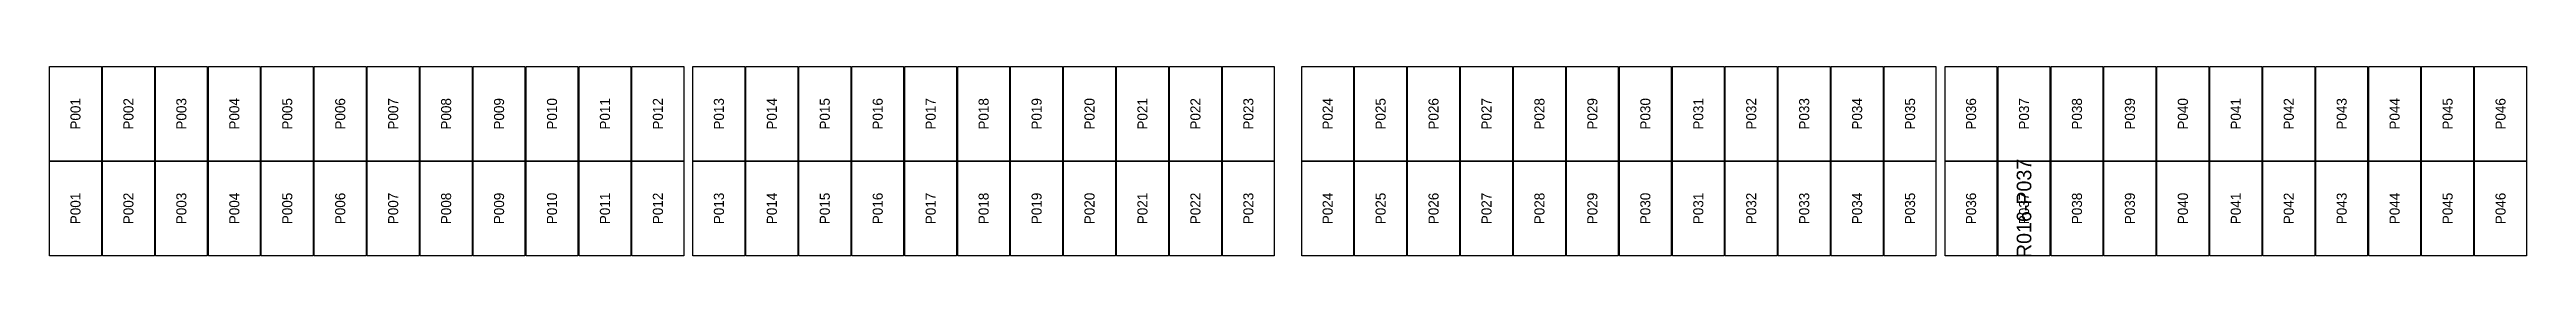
# Model space of a CAD drawing. Extents: x 296295 to 296770, y 651564 to 652121.
# Drawn here: x 296330.9 to 296385, y 652059.8 to 652063.9 of the extents above; entities that cross this region are included whole.
import ezdxf
from ezdxf.enums import TextEntityAlignment as Align

# ---------------------------------------------------------------- set-up
doc = ezdxf.new("R2010")
doc.units = 0

msp = doc.modelspace()

# ---------------------------------------------------------------- texts
at = {"layer": 'DEFECT_LABELS'}
msp.add_text('R016-P037', height=0.32, rotation=90, dxfattribs=at).set_placement((296374.038, 652060.834), align=Align.MIDDLE_CENTER)
at = {"layer": 'PANEL_POSITION'}
for s, p in [('P001', (296331.422, 652062.897)), ('P002', (296332.58, 652062.897)), ('P003', (296333.738, 652062.897)), ('P004', (296334.896, 652062.897)), ('P005', (296336.054, 652062.897)), ('P006', (296337.212, 652062.897)), ('P007', (296338.37, 652062.897)), ('P008', (296339.528, 652062.897)), ('P009', (296340.686, 652062.897)), ('P010', (296341.844, 652062.897)), ('P011', (296343.002, 652062.897)), ('P012', (296344.16, 652062.897)), ('P013', (296345.494, 652062.897)), ('P014', (296346.652, 652062.897)), ('P015', (296347.81, 652062.897)), ('P016', (296348.968, 652062.897)), ('P017', (296350.126, 652062.897)), ('P018', (296351.284, 652062.897)), ('P019', (296352.442, 652062.897)), ('P020', (296353.6, 652062.897)), ('P021', (296354.758, 652062.897)), ('P022', (296355.916, 652062.897)), ('P023', (296357.074, 652062.897)), ('P024', (296358.808, 652062.897)), ('P025', (296359.966, 652062.897)), ('P026', (296361.124, 652062.897)), ('P027', (296362.282, 652062.897)), ('P028', (296363.44, 652062.897)), ('P029', (296364.598, 652062.897)), ('P030', (296365.756, 652062.897)), ('P031', (296366.914, 652062.897)), ('P032', (296368.072, 652062.897)), ('P033', (296369.23, 652062.897)), ('P034', (296370.388, 652062.897)), ('P035', (296371.546, 652062.897)), ('P036', (296372.88, 652062.897)), ('P037', (296374.038, 652062.897)), ('P038', (296375.196, 652062.897)), ('P039', (296376.354, 652062.897)), ('P040', (296377.512, 652062.897)), ('P041', (296378.67, 652062.897)), ('P042', (296379.828, 652062.897)), ('P043', (296380.986, 652062.897)), ('P044', (296382.144, 652062.897)), ('P045', (296383.302, 652062.897)), ('P046', (296384.46, 652062.897)), ('P001', (296331.422, 652060.834)), ('P002', (296332.58, 652060.834)), ('P003', (296333.738, 652060.834)), ('P004', (296334.896, 652060.834)), ('P005', (296336.054, 652060.834)), ('P006', (296337.212, 652060.834)), ('P007', (296338.37, 652060.834)), ('P008', (296339.528, 652060.834)), ('P009', (296340.686, 652060.834)), ('P010', (296341.844, 652060.834)), ('P011', (296343.002, 652060.834)), ('P012', (296344.16, 652060.834)), ('P013', (296345.494, 652060.834)), ('P014', (296346.652, 652060.834)), ('P015', (296347.81, 652060.834)), ('P016', (296348.968, 652060.834)), ('P017', (296350.126, 652060.834)), ('P018', (296351.284, 652060.834)), ('P019', (296352.442, 652060.834)), ('P020', (296353.6, 652060.834)), ('P021', (296354.758, 652060.834)), ('P022', (296355.916, 652060.834)), ('P023', (296357.074, 652060.834)), ('P024', (296358.808, 652060.834)), ('P025', (296359.966, 652060.834)), ('P026', (296361.124, 652060.834)), ('P027', (296362.282, 652060.834)), ('P028', (296363.44, 652060.834)), ('P029', (296364.598, 652060.834)), ('P030', (296365.756, 652060.834)), ('P031', (296366.914, 652060.834)), ('P032', (296368.072, 652060.834)), ('P033', (296369.23, 652060.834)), ('P034', (296370.388, 652060.834)), ('P035', (296371.546, 652060.834)), ('P036', (296372.88, 652060.834)), ('P037', (296374.038, 652060.834)), ('P038', (296375.196, 652060.834)), ('P039', (296376.354, 652060.834)), ('P040', (296377.512, 652060.834)), ('P041', (296378.67, 652060.834)), ('P042', (296379.828, 652060.834)), ('P043', (296380.986, 652060.834)), ('P044', (296382.144, 652060.834)), ('P045', (296383.302, 652060.834)), ('P046', (296384.46, 652060.834))]:
    msp.add_text(s, height=0.22, rotation=90, dxfattribs=at).set_placement(p, align=Align.MIDDLE_CENTER)

# ---------------------------------------------------------------- linework, layer by layer
at = {"layer": 'DEFECTIVE_PANELS'}
msp.add_lwpolyline([(296373.471, 652061.866), (296374.605, 652061.866), (296374.605, 652059.803), (296373.471, 652059.803)], close=True, dxfattribs=at)
at = {"layer": 'PANELS_MASTER'}
for points in [[(296330.855, 652063.929), (296331.989, 652063.929), (296331.989, 652061.866), (296330.855, 652061.866)], [(296332.013, 652063.929), (296333.147, 652063.929), (296333.147, 652061.866), (296332.013, 652061.866)], [(296333.171, 652063.929), (296334.305, 652063.929), (296334.305, 652061.866), (296333.171, 652061.866)], [(296334.329, 652063.929), (296335.463, 652063.929), (296335.463, 652061.866), (296334.329, 652061.866)], [(296335.487, 652063.929), (296336.621, 652063.929), (296336.621, 652061.866), (296335.487, 652061.866)], [(296336.645, 652063.929), (296337.779, 652063.929), (296337.779, 652061.866), (296336.645, 652061.866)], [(296337.803, 652063.929), (296338.937, 652063.929), (296338.937, 652061.866), (296337.803, 652061.866)], [(296338.961, 652063.929), (296340.095, 652063.929), (296340.095, 652061.866), (296338.961, 652061.866)], [(296340.119, 652063.929), (296341.253, 652063.929), (296341.253, 652061.866), (296340.119, 652061.866)], [(296341.277, 652063.929), (296342.411, 652063.929), (296342.411, 652061.866), (296341.277, 652061.866)], [(296342.435, 652063.929), (296343.569, 652063.929), (296343.569, 652061.866), (296342.435, 652061.866)], [(296343.593, 652063.929), (296344.727, 652063.929), (296344.727, 652061.866), (296343.593, 652061.866)], [(296344.927, 652063.929), (296346.061, 652063.929), (296346.061, 652061.866), (296344.927, 652061.866)], [(296346.085, 652063.929), (296347.219, 652063.929), (296347.219, 652061.866), (296346.085, 652061.866)], [(296347.243, 652063.929), (296348.377, 652063.929), (296348.377, 652061.866), (296347.243, 652061.866)], [(296348.401, 652063.929), (296349.535, 652063.929), (296349.535, 652061.866), (296348.401, 652061.866)], [(296349.559, 652063.929), (296350.693, 652063.929), (296350.693, 652061.866), (296349.559, 652061.866)], [(296350.717, 652063.929), (296351.851, 652063.929), (296351.851, 652061.866), (296350.717, 652061.866)], [(296351.875, 652063.929), (296353.009, 652063.929), (296353.009, 652061.866), (296351.875, 652061.866)], [(296353.033, 652063.929), (296354.167, 652063.929), (296354.167, 652061.866), (296353.033, 652061.866)], [(296354.191, 652063.929), (296355.325, 652063.929), (296355.325, 652061.866), (296354.191, 652061.866)], [(296355.349, 652063.929), (296356.483, 652063.929), (296356.483, 652061.866), (296355.349, 652061.866)], [(296356.507, 652063.929), (296357.641, 652063.929), (296357.641, 652061.866), (296356.507, 652061.866)], [(296358.241, 652063.929), (296359.375, 652063.929), (296359.375, 652061.866), (296358.241, 652061.866)], [(296359.399, 652063.929), (296360.533, 652063.929), (296360.533, 652061.866), (296359.399, 652061.866)], [(296360.557, 652063.929), (296361.691, 652063.929), (296361.691, 652061.866), (296360.557, 652061.866)], [(296361.715, 652063.929), (296362.849, 652063.929), (296362.849, 652061.866), (296361.715, 652061.866)], [(296362.873, 652063.929), (296364.007, 652063.929), (296364.007, 652061.866), (296362.873, 652061.866)], [(296364.031, 652063.929), (296365.165, 652063.929), (296365.165, 652061.866), (296364.031, 652061.866)], [(296365.189, 652063.929), (296366.323, 652063.929), (296366.323, 652061.866), (296365.189, 652061.866)], [(296366.347, 652063.929), (296367.481, 652063.929), (296367.481, 652061.866), (296366.347, 652061.866)], [(296367.505, 652063.929), (296368.639, 652063.929), (296368.639, 652061.866), (296367.505, 652061.866)], [(296368.663, 652063.929), (296369.797, 652063.929), (296369.797, 652061.866), (296368.663, 652061.866)], [(296369.821, 652063.929), (296370.955, 652063.929), (296370.955, 652061.866), (296369.821, 652061.866)], [(296370.979, 652063.929), (296372.113, 652063.929), (296372.113, 652061.866), (296370.979, 652061.866)], [(296372.313, 652063.929), (296373.447, 652063.929), (296373.447, 652061.866), (296372.313, 652061.866)], [(296373.471, 652063.929), (296374.605, 652063.929), (296374.605, 652061.866), (296373.471, 652061.866)], [(296374.629, 652063.929), (296375.763, 652063.929), (296375.763, 652061.866), (296374.629, 652061.866)], [(296375.787, 652063.929), (296376.921, 652063.929), (296376.921, 652061.866), (296375.787, 652061.866)], [(296376.945, 652063.929), (296378.079, 652063.929), (296378.079, 652061.866), (296376.945, 652061.866)], [(296378.103, 652063.929), (296379.237, 652063.929), (296379.237, 652061.866), (296378.103, 652061.866)], [(296379.261, 652063.929), (296380.395, 652063.929), (296380.395, 652061.866), (296379.261, 652061.866)], [(296380.419, 652063.929), (296381.553, 652063.929), (296381.553, 652061.866), (296380.419, 652061.866)], [(296381.577, 652063.929), (296382.711, 652063.929), (296382.711, 652061.866), (296381.577, 652061.866)], [(296382.735, 652063.929), (296383.869, 652063.929), (296383.869, 652061.866), (296382.735, 652061.866)], [(296383.893, 652063.929), (296385.027, 652063.929), (296385.027, 652061.866), (296383.893, 652061.866)], [(296330.855, 652061.866), (296331.989, 652061.866), (296331.989, 652059.803), (296330.855, 652059.803)], [(296332.013, 652061.866), (296333.147, 652061.866), (296333.147, 652059.803), (296332.013, 652059.803)], [(296333.171, 652061.866), (296334.305, 652061.866), (296334.305, 652059.803), (296333.171, 652059.803)], [(296334.329, 652061.866), (296335.463, 652061.866), (296335.463, 652059.803), (296334.329, 652059.803)], [(296335.487, 652061.866), (296336.621, 652061.866), (296336.621, 652059.803), (296335.487, 652059.803)], [(296336.645, 652061.866), (296337.779, 652061.866), (296337.779, 652059.803), (296336.645, 652059.803)], [(296337.803, 652061.866), (296338.937, 652061.866), (296338.937, 652059.803), (296337.803, 652059.803)], [(296338.961, 652061.866), (296340.095, 652061.866), (296340.095, 652059.803), (296338.961, 652059.803)], [(296340.119, 652061.866), (296341.253, 652061.866), (296341.253, 652059.803), (296340.119, 652059.803)], [(296341.277, 652061.866), (296342.411, 652061.866), (296342.411, 652059.803), (296341.277, 652059.803)], [(296342.435, 652061.866), (296343.569, 652061.866), (296343.569, 652059.803), (296342.435, 652059.803)], [(296343.593, 652061.866), (296344.727, 652061.866), (296344.727, 652059.803), (296343.593, 652059.803)], [(296344.927, 652061.866), (296346.061, 652061.866), (296346.061, 652059.803), (296344.927, 652059.803)], [(296346.085, 652061.866), (296347.219, 652061.866), (296347.219, 652059.803), (296346.085, 652059.803)], [(296347.243, 652061.866), (296348.377, 652061.866), (296348.377, 652059.803), (296347.243, 652059.803)], [(296348.401, 652061.866), (296349.535, 652061.866), (296349.535, 652059.803), (296348.401, 652059.803)], [(296349.559, 652061.866), (296350.693, 652061.866), (296350.693, 652059.803), (296349.559, 652059.803)], [(296350.717, 652061.866), (296351.851, 652061.866), (296351.851, 652059.803), (296350.717, 652059.803)], [(296351.875, 652061.866), (296353.009, 652061.866), (296353.009, 652059.803), (296351.875, 652059.803)], [(296353.033, 652061.866), (296354.167, 652061.866), (296354.167, 652059.803), (296353.033, 652059.803)], [(296354.191, 652061.866), (296355.325, 652061.866), (296355.325, 652059.803), (296354.191, 652059.803)], [(296355.349, 652061.866), (296356.483, 652061.866), (296356.483, 652059.803), (296355.349, 652059.803)], [(296356.507, 652061.866), (296357.641, 652061.866), (296357.641, 652059.803), (296356.507, 652059.803)], [(296358.241, 652061.866), (296359.375, 652061.866), (296359.375, 652059.803), (296358.241, 652059.803)], [(296359.399, 652061.866), (296360.533, 652061.866), (296360.533, 652059.803), (296359.399, 652059.803)], [(296360.557, 652061.866), (296361.691, 652061.866), (296361.691, 652059.803), (296360.557, 652059.803)], [(296361.715, 652061.866), (296362.849, 652061.866), (296362.849, 652059.803), (296361.715, 652059.803)], [(296362.873, 652061.866), (296364.007, 652061.866), (296364.007, 652059.803), (296362.873, 652059.803)], [(296364.031, 652061.866), (296365.165, 652061.866), (296365.165, 652059.803), (296364.031, 652059.803)], [(296365.189, 652061.866), (296366.323, 652061.866), (296366.323, 652059.803), (296365.189, 652059.803)], [(296366.347, 652061.866), (296367.481, 652061.866), (296367.481, 652059.803), (296366.347, 652059.803)], [(296367.505, 652061.866), (296368.639, 652061.866), (296368.639, 652059.803), (296367.505, 652059.803)], [(296368.663, 652061.866), (296369.797, 652061.866), (296369.797, 652059.803), (296368.663, 652059.803)], [(296369.821, 652061.866), (296370.955, 652061.866), (296370.955, 652059.803), (296369.821, 652059.803)], [(296370.979, 652061.866), (296372.113, 652061.866), (296372.113, 652059.803), (296370.979, 652059.803)], [(296372.313, 652061.866), (296373.447, 652061.866), (296373.447, 652059.803), (296372.313, 652059.803)], [(296374.629, 652061.866), (296375.763, 652061.866), (296375.763, 652059.803), (296374.629, 652059.803)], [(296375.787, 652061.866), (296376.921, 652061.866), (296376.921, 652059.803), (296375.787, 652059.803)], [(296376.945, 652061.866), (296378.079, 652061.866), (296378.079, 652059.803), (296376.945, 652059.803)], [(296378.103, 652061.866), (296379.237, 652061.866), (296379.237, 652059.803), (296378.103, 652059.803)], [(296379.261, 652061.866), (296380.395, 652061.866), (296380.395, 652059.803), (296379.261, 652059.803)], [(296380.419, 652061.866), (296381.553, 652061.866), (296381.553, 652059.803), (296380.419, 652059.803)], [(296381.577, 652061.866), (296382.711, 652061.866), (296382.711, 652059.803), (296381.577, 652059.803)], [(296382.735, 652061.866), (296383.869, 652061.866), (296383.869, 652059.803), (296382.735, 652059.803)], [(296383.893, 652061.866), (296385.027, 652061.866), (296385.027, 652059.803), (296383.893, 652059.803)]]:
    msp.add_lwpolyline(points, close=True, dxfattribs=at)

msp.set_redraw_order([(e.dxf.handle, doc.entitydb.next_handle()) for e in msp.query("TEXT MTEXT ATTDEF DIMENSION ARC_DIMENSION")])  # texts and dimensions are drawn at this point

doc.saveas('drawing.dxf')
